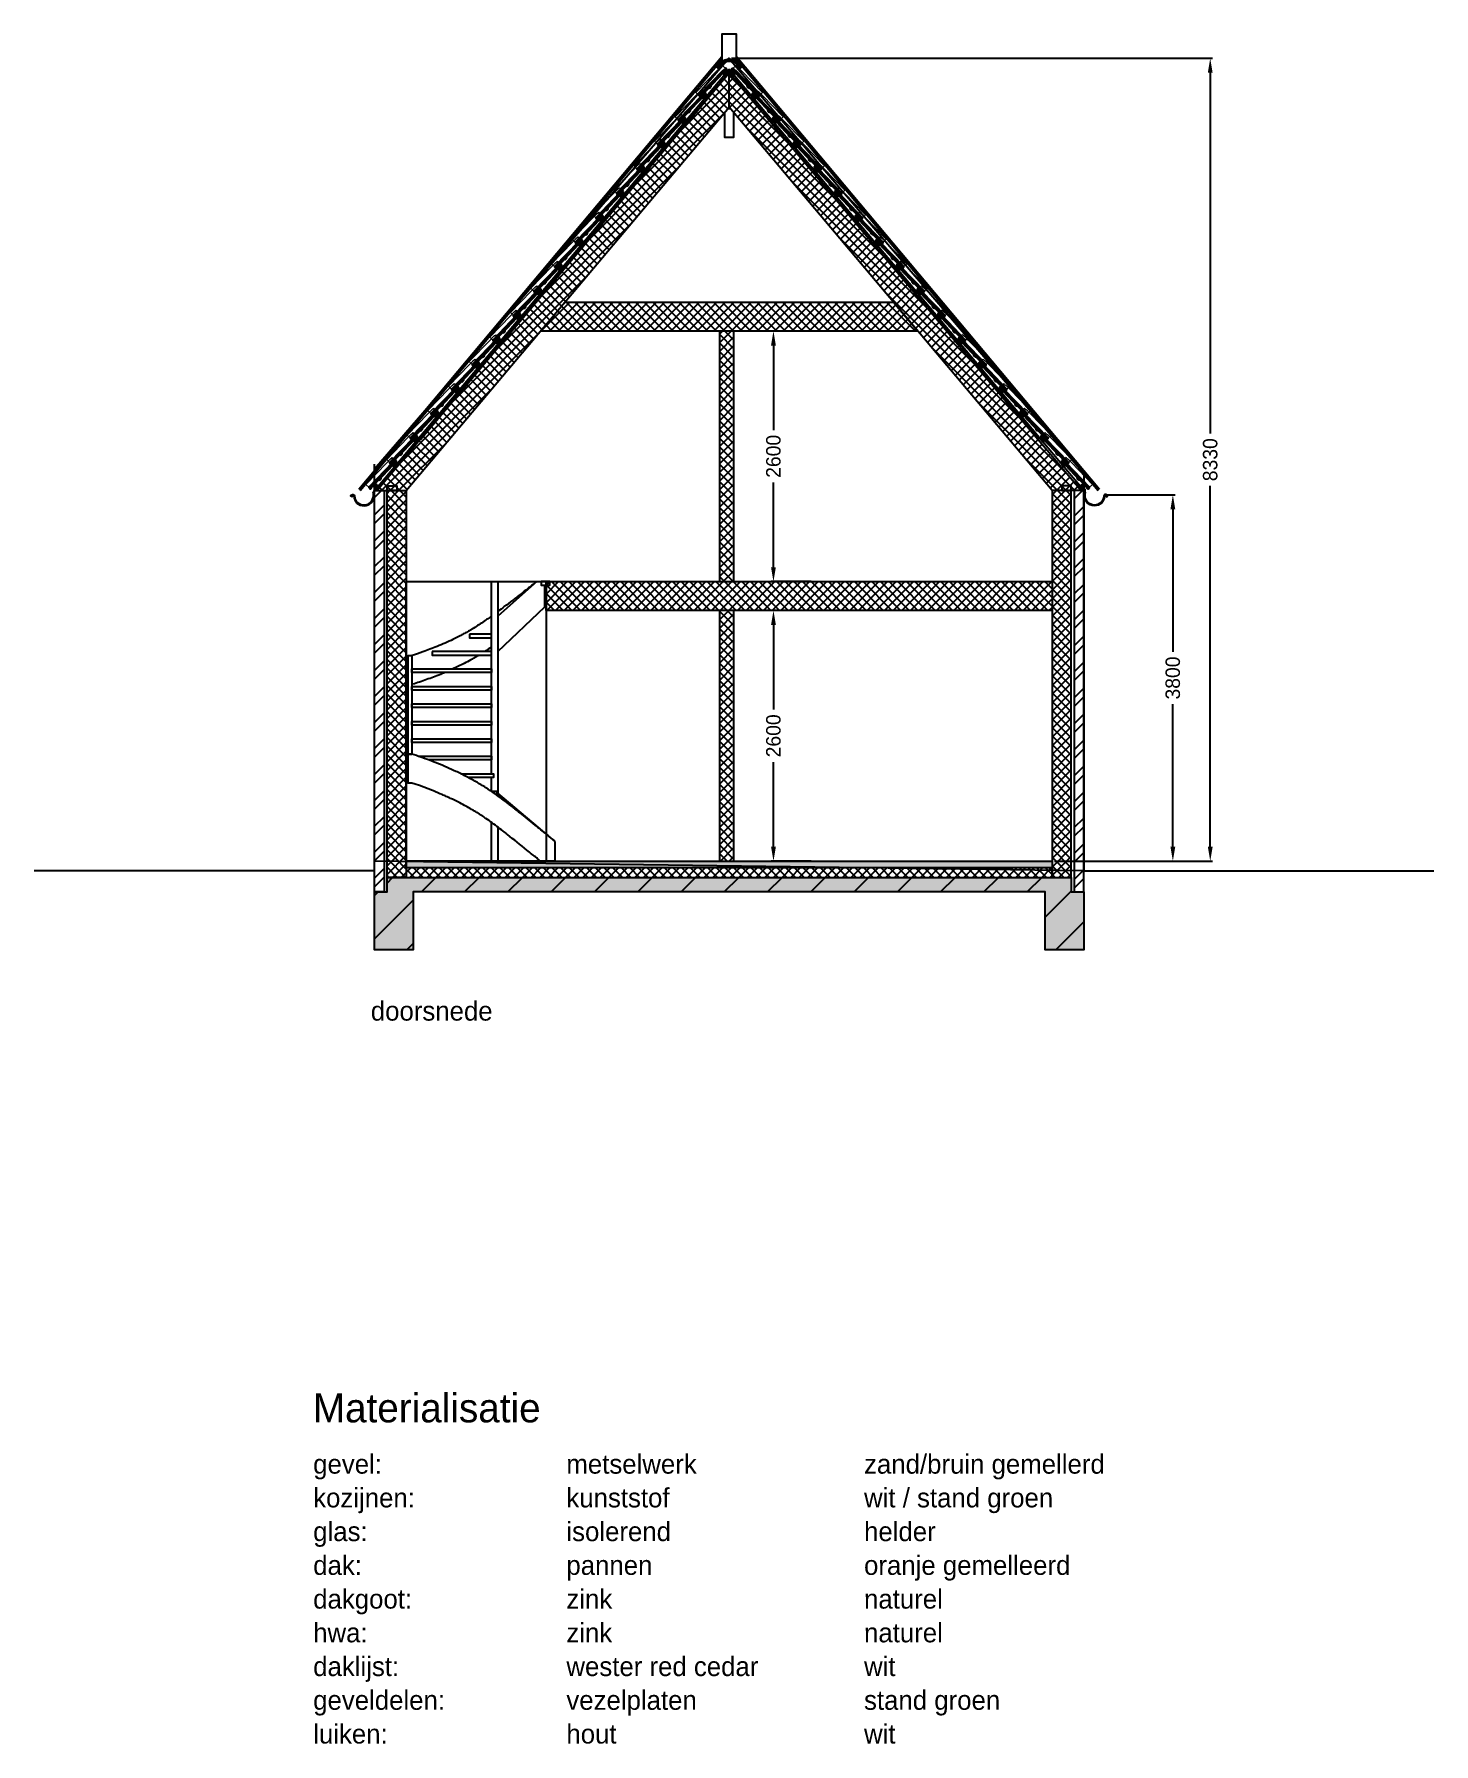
# Model space of a CAD drawing. Header units: millimetres. Extents: x 194362 to 347421, y -189721 to -131700.
# Drawn here: x 194362 to 208884, y -153505 to -135767 of the extents above; entities that cross this region are included whole.
import ezdxf

# ---------------------------------------------------------------- set-up
doc = ezdxf.new("R2010")
doc.units = ezdxf.units.MM
for name, pattern in [('CENTER', [2, 1.25, -0.25, 0.25, -0.25]), ('DASHED', [200, 100, -100]), ('HIDDEN', [0.375, 0.25, -0.125])]:
    doc.linetypes.add(name, pattern=pattern)
for name, color, linetype in [('AI24XI--_HOUT', 1, 'Continuous'), ('AL$8A---_HULPLIJNEN', 150, 'Continuous'), ('arcering', 5, 'Continuous'), ('constructiehout', 1, 'Continuous'), ('grijs02', 253, 'Continuous'), ('HATCH_REACTORS', 7, 'Continuous'), ('interieur', 5, 'Continuous'), ('isolatie', 120, 'Continuous'), ('LAYER47', 213, 'Continuous'), ('MAATLIJN', 5, 'Continuous'), ('text', 7, 'Continuous'), ('vloer', 2, 'Continuous'), ('wand', 2, 'Continuous')]:
    doc.layers.add(name, color=color, linetype=linetype)
doc.layers.add('hulp', color=6, linetype='Continuous', plot=False)
doc.styles.add('maat-klein', font='LSANS.TTF', dxfattribs={"height": 150})
doc.styles.get("Standard").update_dxf_attribs({"font": 'LSANS.TTF', "height": 20})
doc.dimstyles.new('maat-klein', dxfattribs={"dimtxt": 2.5, "dimasz": 150, "dimexe": 25, "dimexo": 25, "dimgap": 25, "dimtad": 0, "dimdec": 4, "dimtxsty": 'maat-klein', "dimcen": 150, "dimclrd": 256, "dimclre": 256, "dimclrt": 256, "dimadec": 0, "dimazin": 1, "dimtfac": 1, "dimtdec": 4, "dimtmove": 0, "dimatfit": 3, "dimfxl": 1, "dimlwd": -1, "dimlwe": -1, "dimarcsym": 0})

msp = doc.modelspace()

# ---------------------------------------------------------------- texts
at = {"layer": 'text', "width": 5617.67, "attachment_point": 1}
for s, insert, char_height in [('\\pi-600,l800,t800;doorsnede', (197654.16768, -145801.68581), 200), ('\\pi-900,l1200,t1200;Materialisatie', (196952.92355, -149870.0726), 300), ('\\pi-600,l800,t800;gevel:', (197056.42482, -150502.3857), 200), ('\\pi-600,l800,t800;metselwerk', (199683.62181, -150502.3857), 200), ('\\pi-600,l800,t800;zand/bruin gemellerd', (202771.97577, -150502.3857), 200), ('\\pi-600,l800,t800;kozijnen:', (197056.42482, -150852.3857), 200), ('\\pi-600,l800,t800;kunststof', (199683.62181, -150852.3857), 200), ('\\pi-600,l800,t800;wit / stand groen', (202771.97577, -150852.3857), 200), ('\\pi-600,l800,t800;glas:', (197056.42482, -151202.3857), 200), ('\\pi-600,l800,t800;isolerend', (199683.62181, -151202.3857), 200), ('\\pi-600,l800,t800;helder', (202771.97577, -151202.3857), 200), ('\\pi-600,l800,t800;dak:', (197056.42482, -151552.3857), 200), ('\\pi-600,l800,t800;pannen', (199683.62181, -151552.3857), 200), ('\\pi-600,l800,t800;oranje gemelleerd', (202771.97577, -151552.3857), 200), ('\\pi-600,l800,t800;dakgoot:', (197056.42482, -151902.3857), 200), ('\\pi-600,l800,t800;zink', (199683.62181, -151902.3857), 200), ('\\pi-600,l800,t800;naturel', (202771.97577, -151902.3857), 200), ('\\pi-600,l800,t800;hwa:', (197056.42482, -152252.3857), 200), ('\\pi-600,l800,t800;zink', (199683.62181, -152252.3857), 200), ('\\pi-600,l800,t800;naturel', (202771.97577, -152252.3857), 200), ('\\pi-600,l800,t800;daklijst:', (197056.42482, -152602.3857), 200), ('\\pi-600,l800,t800;wester red cedar', (199683.62181, -152602.3857), 200), ('\\pi-600,l800,t800;wit', (202771.97577, -152602.3857), 200), ('\\pi-600,l800,t800;geveldelen:', (197056.42482, -152952.3857), 200), ('\\pi-600,l800,t800;vezelplaten', (199683.62181, -152952.3857), 200), ('\\pi-600,l800,t800;stand groen', (202771.97577, -152952.3857), 200), ('\\pi-600,l800,t800;luiken:', (197056.42482, -153302.3857), 200), ('\\pi-600,l800,t800;hout', (199683.62181, -153302.3857), 200), ('\\pi-600,l800,t800;wit', (202771.97577, -153302.3857), 200)]:
    msp.add_mtext(s, dxfattribs=dict(at, insert=insert, char_height=char_height))

# ---------------------------------------------------------------- blocks, each defined once
blk = doc.blocks.new('AU-710-ZAZ')
at = {"layer": 'AI24XI--_HOUT', "linetype": 'Continuous'}
for points in [[(-1398, 2900), (-1398, 2862), (-1488, 2862), (-1488, 2900)], [(-654, 2356), (-654, 2318), (-883, 2318), (-883, 2356)], [(-269, 2175), (-269, 2137), (-883, 2137), (-883, 2175)], [(-20, 1110), (-20, 2132), (-58, 2132), (-58, 1110)], [(-883, 1994), (-883, 1956), (-58, 1956), (-58, 1994)], [(-883, 1812), (-883, 1774), (-58, 1774), (-58, 1812)], [(-883, 1631), (-883, 1593), (-58, 1593), (-58, 1631)], [(-883, 1450), (-883, 1412), (-58, 1412), (-58, 1450)], [(-883, 1269), (-883, 1231), (-58, 1231), (-58, 1269)]]:
    blk.add_lwpolyline(points, close=True, dxfattribs=at)
for points in [[(-950, 2176), (-1438, 2639), (-1438, 2862)], [(-1350, 2900), (-1398, 2900)], [(-1353, 2900), (-950, 2540)], [(-883, 906), (-883, 2900), (-950, 2900), (-950, 676)], [(-126, 1088), (-883, 1088), (-883, 1050), (-233, 1050)], [(-58, 810), (-20, 810), (-20, 1110), (-58, 1110)], [(-565, 906), (-905, 906), (-905, 868), (-640, 868)], [(-881, 725), (-938, 725), (-938, 687), (-935, 687)], [(-883, 725), (-883, 868)], [(-1545, 204), (-950, 706)], [(-950, 353), (-950, 0), (-883, 0), (-883, 403)], [(-1546, 0), (-1546, 204)], [(-1546, 0), (-1392, 0)]]:
    blk.add_lwpolyline(points, dxfattribs=at)
for points, knots in [([(-1350, 2900), (-1319, 2875), (-1288, 2850), (-1235, 2809), (-1213, 2791), (-1176, 2763), (-1162, 2752), (-1133, 2729), (-1118, 2718), (-1075, 2685), (-1046, 2662), (-995, 2624), (-973, 2607), (-950, 2591), (-950, 2590), (-950, 2590)], [610.608072, 610.608072, 610.608072, 610.608072, 730.214862, 730.214862, 814.289478, 814.289478, 869.149381, 869.149381, 924.009284, 924.009284, 1033.72909, 1033.72909, 1117.065824, 1117.065824, 1117.699645, 1117.699645, 1117.699645, 1117.699645]), ([(-883, 2542), (-871, 2533), (-859, 2524), (-811, 2491), (-776, 2467), (-720, 2431), (-699, 2418), (-667, 2399), (-656, 2392), (-631, 2377), (-618, 2370), (-592, 2356), (-578, 2348), (-538, 2327), (-511, 2314), (-430, 2274), (-375, 2250), (-294, 2217), (-270, 2208), (-221, 2189), (-197, 2180), (-134, 2157), (-96, 2144), (-58, 2132)], [1200.941109, 1200.941109, 1200.941109, 1200.941109, 1246.285485, 1246.285485, 1375.505145, 1375.505145, 1448.469622, 1448.469622, 1489.598616, 1489.598616, 1535.306736, 1535.306736, 1581.014857, 1581.014857, 1672.431097, 1672.431097, 1855.263578, 1855.263578, 1934.391866, 1934.391866, 2013.520153, 2013.520153, 2134.614239, 2134.614239, 2134.614239, 2134.614239]), ([(-754, 2137), (-748, 2133), (-741, 2129), (-724, 2119), (-713, 2113), (-691, 2100), (-680, 2093), (-646, 2075), (-623, 2063), (-562, 2031), (-523, 2012), (-483, 1994)], [1444.177255, 1444.177255, 1444.177255, 1444.177255, 1465.887541, 1465.887541, 1503.921315, 1503.921315, 1541.95509, 1541.95509, 1618.02264, 1618.02264, 1747.076538, 1747.076538, 1747.076538, 1747.076538]), ([(-396, 1956), (-382, 1950), (-368, 1944), (-330, 1928), (-306, 1919), (-258, 1901), (-234, 1892), (-162, 1866), (-114, 1850), (-63, 1834), (-60, 1833), (-58, 1832)], [1840.604139, 1840.604139, 1840.604139, 1840.604139, 1886.590835, 1886.590835, 1962.426036, 1962.426036, 2038.261236, 2038.261236, 2189.931636, 2189.931636, 2197.626671, 2197.626671, 2197.626671, 2197.626671]), ([(-1546, 204), (-1536, 212), (-1526, 220), (-1496, 244), (-1476, 261), (-1416, 310), (-1376, 342), (-1284, 418), (-1231, 460), (-1161, 516), (-1144, 529), (-1115, 551), (-1104, 560), (-1082, 577), (-1070, 586), (-1037, 612), (-1014, 629), (-945, 681), (-898, 714), (-842, 751), (-834, 756), (-817, 767), (-809, 772), (-784, 787), (-767, 797), (-716, 827), (-682, 846), (-621, 878), (-595, 892), (-550, 914), (-531, 923), (-483, 945), (-453, 959), (-393, 985), (-363, 998), (-273, 1035), (-212, 1058), (-119, 1090), (-89, 1100), (-58, 1110)], [571.889532, 571.889532, 571.889532, 571.889532, 610.323445, 610.323445, 687.693446, 687.693446, 842.433446, 842.433446, 1045.510134, 1045.510134, 1110.252065, 1110.252065, 1152.771853, 1152.771853, 1195.29164, 1195.29164, 1280.331216, 1280.331216, 1450.410366, 1450.410366, 1479.537775, 1479.537775, 1508.665183, 1508.665183, 1566.920001, 1566.920001, 1683.429635, 1683.429635, 1770.695106, 1770.695106, 1832.056749, 1832.056749, 1929.086042, 1929.086042, 2026.115334, 2026.115334, 2220.173918, 2220.173918, 2316.08458, 2316.08458, 2316.08458, 2316.08458]), ([(-1392, 0), (-1379, 11), (-1366, 22), (-1319, 60), (-1285, 87), (-1184, 169), (-1117, 223), (-1038, 285), (-1028, 293), (-997, 317), (-977, 333), (-913, 381), (-870, 413), (-811, 453), (-797, 463), (-772, 479), (-762, 485), (-743, 498), (-733, 504), (-703, 522), (-683, 534), (-623, 568), (-582, 590), (-513, 625), (-485, 638), (-443, 658), (-429, 664), (-400, 678), (-385, 684), (-341, 703), (-312, 716), (-223, 752), (-163, 775), (-88, 801), (-73, 806), (-58, 810)], [383.214677, 383.214677, 383.214677, 383.214677, 434.191351, 434.191351, 564.393977, 564.393977, 824.799229, 824.799229, 864.002003, 864.002003, 942.40755, 942.40755, 1104.363879, 1104.363879, 1158.630216, 1158.630216, 1193.882577, 1193.882577, 1229.134938, 1229.134938, 1299.639659, 1299.639659, 1440.649102, 1440.649102, 1532.543238, 1532.543238, 1580.856217, 1580.856217, 1629.169196, 1629.169196, 1725.795154, 1725.795154, 1919.04707, 1919.04707, 1966.322723, 1966.322723, 1966.322723, 1966.322723])]:
    blk.add_open_spline(points, degree=3, knots=knots, dxfattribs=at)
blk.add_open_spline([(-883, 2221), (-860, 2205), (-837, 2190), (-814, 2175)], degree=3, dxfattribs=at)
at = {"layer": 'AL$8A---_HULPLIJNEN', "linetype": 'Continuous'}
blk.add_lwpolyline([(-1450, 2900), (-1450, 0), (0, 0), (0, 2900)], close=True, dxfattribs=at)
blk = doc.blocks.new('D47BBANK_0')
at = {"layer": 'LAYER47', "linetype": 'Continuous', "lineweight": 13}
h = blk.add_hatch(dxfattribs=at)
h.set_pattern_fill('ARKXF37', color=213, style=0, pattern_type=0)
h.set_pattern_definition([(135, (-1349.294, -180.512), (-4.24264, -4.24264), [])])
h.paths.add_polyline_path([(15, 12), (13, 9), (1, 10), (-13, 14), (-369, 38), (-370, 22), (-362, 21), (-345, 24), (-240, 17), (-236, 7), (-218, 6), (-212, 15), (-68, 5, 0.339413), (-66, 6), (-66, 7), (-2, 3, -0.38882), (0, 1), (0, -17), (8, -18), (18, -1), (22, -2), (23, 2), (23, 11)], flags=0)
h = blk.add_hatch(dxfattribs=at)
h.set_pattern_fill('ARKXF49', color=213, style=0, pattern_type=0)
h.set_pattern_definition([(45, (-1349.294, -180.512), (-5.656854, 5.656854), [])])
h.paths.add_polyline_path([(15, 12), (13, 9), (1, 10), (-13, 14), (-369, 38), (-370, 22), (-362, 21), (-345, 24), (-240, 17), (-236, 7), (-218, 6), (-212, 15), (-68, 5, 0.339413), (-66, 6), (-66, 7), (-2, 3, -0.38882), (0, 1), (0, -17), (8, -18), (18, -1), (22, -2), (23, 2), (23, 11)], flags=0)
at = {"layer": 'HATCH_REACTORS'}
blk.add_lwpolyline([(15, 12), (13, 9), (1, 10), (-13, 14), (-369, 38), (-370, 22), (-362, 21), (-345, 24), (-240, 17), (-236, 7), (-218, 6), (-212, 15), (-68, 5, 0.339413), (-66, 6), (-66, 7), (-2, 3, -0.38882), (0, 1), (0, -17), (8, -18), (18, -1), (22, -2), (23, 2), (23, 11)], format="xyb", close=True, dxfattribs=at)
blk.add_lwpolyline([(15, 12), (13, 9), (1, 10), (-13, 14), (-369, 38), (-370, 22), (-362, 21), (-345, 24), (-240, 17), (-236, 7), (-218, 6), (-212, 15), (-68, 5, 0.339413), (-66, 6), (-66, 7), (-2, 3, -0.38882), (0, 1), (0, -17), (8, -18), (18, -1), (22, -2), (23, 2), (23, 11)], format="xyb", close=True, dxfattribs=at)
at = {"layer": 'LAYER47', "color": 134, "linetype": 'Continuous', "lineweight": 35}
blk.add_lwpolyline([(15, 12), (13, 9), (1, 10), (-13, 14), (-369, 38), (-370, 22), (-362, 21), (-345, 24), (-240, 17), (-236, 7), (-218, 6), (-212, 15), (-68, 5, 0.339413), (-66, 6), (-66, 7), (-2, 3, -0.38882), (0, 1), (0, -17), (8, -18), (18, -1), (22, -2), (23, 2), (23, 11)], format="xyb", close=True, dxfattribs=at)
at = {"layer": 'LAYER47', "color": 7, "linetype": 'Continuous', "lineweight": 18}
for points in [[(-54, 64), (-365, 86), (-365, 86), (-369, 38)], [(-68, 5), (0, 0)]]:
    blk.add_lwpolyline(points, dxfattribs=at)
at = {"layer": 'LAYER47', "color": 7, "linetype": 'DASHED', "lineweight": 18}
blk.add_lwpolyline([(-54, 64), (-10, 61, -0.080267), (14, 55), (26, 55), (26, 45), (23, 11)], format="xyb", dxfattribs=at)
blk = doc.blocks.new('DUMMY1NK_0')
at = {"layer": 'LAYER47', "linetype": 'Continuous', "lineweight": 13}
h = blk.add_hatch(dxfattribs=at)
h.set_pattern_fill('ARKXF57', color=213, style=0, pattern_type=0)
h.set_pattern_definition([(45, (-1358.4304, -241.4284), (-2.828427, 2.828427), [])])
h.paths.add_polyline_path([(-35, 0), (-35, 25), (0, 25), (0, 0)], flags=0)
at = {"layer": 'HATCH_REACTORS'}
blk.add_lwpolyline([(-35, 0), (-35, 25), (0, 25), (0, 0)], close=True, dxfattribs=at)
at = {"layer": 'LAYER47', "color": 92, "linetype": 'Continuous', "lineweight": 25}
blk.add_lwpolyline([(-35, 0), (-35, 25), (0, 25), (0, 0)], close=True, dxfattribs=at)
blk = doc.blocks.new('D47ZCANK_0')
at = {"layer": 'LAYER47', "linetype": 'Continuous', "lineweight": 13}
h = blk.add_hatch(dxfattribs=at)
h.set_pattern_fill('ARKXF37', color=213, style=0, pattern_type=0)
h.set_pattern_definition([(135, (1712.5176, -348.117), (-4.24264, -4.24264), [])])
h.paths.add_polyline_path([(-108, 2, -0.271197), (-29, 71, -0.108339), (29, 71), (28, 71, -0.274907), (107, 2), (107, 0), (118, 0), (118, 5, 0.274907), (30, 82, 0.10617), (-32, 82, 0.270563), (-118, 5), (-118, 0), (-108, 0)], flags=0)
h = blk.add_hatch(dxfattribs=at)
h.set_pattern_fill('ARKXF49', color=213, style=0, pattern_type=0)
h.set_pattern_definition([(45, (1712.5176, -348.117), (-5.656854, 5.656854), [])])
h.paths.add_polyline_path([(-108, 2, -0.271197), (-29, 71, -0.108339), (29, 71), (28, 71, -0.274907), (107, 2), (107, 0), (118, 0), (118, 5, 0.274907), (30, 82, 0.10617), (-32, 82, 0.270563), (-118, 5), (-118, 0), (-108, 0)], flags=0)
at = {"layer": 'HATCH_REACTORS'}
blk.add_lwpolyline([(-108, 2, -0.271197), (-29, 71, -0.108339), (29, 71), (28, 71, -0.274907), (107, 2), (107, 0), (118, 0), (118, 5, 0.274907), (30, 82, 0.10617), (-32, 82, 0.270563), (-118, 5), (-118, 0), (-108, 0)], format="xyb", close=True, dxfattribs=at)
blk.add_lwpolyline([(-108, 2, -0.271197), (-29, 71, -0.108339), (29, 71), (28, 71, -0.274907), (107, 2), (107, 0), (118, 0), (118, 5, 0.274907), (30, 82, 0.10617), (-32, 82, 0.270563), (-118, 5), (-118, 0), (-108, 0)], format="xyb", close=True, dxfattribs=at)
at = {"layer": 'LAYER47', "color": 7, "linetype": 'Continuous', "lineweight": 18}
blk.add_lwpolyline([(-118, 0), (-121, 0), (-121, 6, -0.27041), (-32, 84, -0.040795), (-8, 88), (-5, 100), (5, 100), (8, 88, -0.038746), (31, 85, -0.273908), (121, 6), (121, 0), (118, 0)], format="xyb", dxfattribs=at)
at = {"layer": 'LAYER47', "color": 134, "linetype": 'Continuous', "lineweight": 35}
blk.add_lwpolyline([(-108, 2, -0.271197), (-29, 71, -0.108339), (29, 71), (28, 71, -0.274907), (107, 2), (107, 0), (118, 0), (118, 5, 0.274907), (30, 82, 0.10617), (-32, 82, 0.270563), (-118, 5), (-118, 0), (-108, 0)], format="xyb", close=True, dxfattribs=at)
blk = doc.blocks.new('*D77')
at = {"layer": 'Defpoints', "color": 0, "transparency": 16777216}
for p in [(202032, -141747), (202449, -141747), (202449, -144347)]:
    blk.add_point(p, dxfattribs=at)
at = {"layer": 'MAATLIJN', "transparency": 16777216}
for p, q in [((202424, -141747), (202007, -141747)), ((202032, -141897), (202032, -142775)), ((202032, -144197), (202032, -143319)), ((202424, -144347), (202007, -144347))]:
    blk.add_line(p, q, dxfattribs=at)
for points in [[(202007, -141897), (202057, -141897), (202032, -141747)], [(202007, -144197), (202057, -144197), (202032, -144347)]]:
    blk.add_solid(points, dxfattribs=at)
at = {"layer": 'MAATLIJN', "transparency": 16777216, "insert": (202032, -143047), "char_height": 150, "attachment_point": 5, "rotation": 90, "style": 'maat-klein'}
blk.add_mtext('2600', dxfattribs=at)
blk = doc.blocks.new('*D78')
at = {"layer": 'Defpoints', "color": 0, "transparency": 16777216}
for p in [(202032, -138847), (202449, -138847), (202449, -141447)]:
    blk.add_point(p, dxfattribs=at)
at = {"layer": 'MAATLIJN', "transparency": 16777216}
for p, q in [((202424, -138847), (202007, -138847)), ((202032, -138997), (202032, -139875)), ((202032, -141297), (202032, -140419)), ((202424, -141447), (202007, -141447))]:
    blk.add_line(p, q, dxfattribs=at)
for points in [[(202007, -138997), (202057, -138997), (202032, -138847)], [(202007, -141297), (202057, -141297), (202032, -141447)]]:
    blk.add_solid(points, dxfattribs=at)
at = {"layer": 'MAATLIJN', "transparency": 16777216, "insert": (202032, -140147), "char_height": 150, "attachment_point": 5, "rotation": 90, "style": 'maat-klein'}
blk.add_mtext('2600', dxfattribs=at)
blk = doc.blocks.new('*D79')
at = {"layer": 'Defpoints', "color": 0, "transparency": 16777216}
for p in [(205468, -140547), (206176, -140547), (204923, -144347)]:
    blk.add_point(p, dxfattribs=at)
at = {"layer": 'MAATLIJN', "transparency": 16777216}
for p, q in [((205493, -140547), (206201, -140547)), ((206176, -140697), (206176, -142177)), ((206176, -144197), (206176, -142717)), ((204948, -144347), (206201, -144347))]:
    blk.add_line(p, q, dxfattribs=at)
for points in [[(206151, -140697), (206201, -140697), (206176, -140547)], [(206151, -144197), (206201, -144197), (206176, -144347)]]:
    blk.add_solid(points, dxfattribs=at)
at = {"layer": 'MAATLIJN', "transparency": 16777216, "insert": (206176, -142447), "char_height": 150, "attachment_point": 5, "rotation": 90, "style": 'maat-klein'}
blk.add_mtext('3800', dxfattribs=at)
blk = doc.blocks.new('*D80')
at = {"layer": 'Defpoints', "color": 0, "transparency": 16777216}
for p in [(201573, -136017), (206564, -136017), (205468, -144347)]:
    blk.add_point(p, dxfattribs=at)
at = {"layer": 'MAATLIJN', "transparency": 16777216}
for p, q in [((201598, -136017), (206589, -136017)), ((206564, -136167), (206564, -139910)), ((206564, -144197), (206564, -140454)), ((205493, -144347), (206589, -144347))]:
    blk.add_line(p, q, dxfattribs=at)
for points in [[(206539, -136167), (206589, -136167), (206564, -136017)], [(206539, -144197), (206589, -144197), (206564, -144347)]]:
    blk.add_solid(points, dxfattribs=at)
at = {"layer": 'MAATLIJN', "transparency": 16777216, "insert": (206564, -140182), "char_height": 150, "attachment_point": 5, "rotation": 90, "style": 'maat-klein'}
blk.add_mtext('8330', dxfattribs=at)

# ---------------------------------------------------------------- dimensions: what is measured, and where the dimension line sits
at = {"layer": 'MAATLIJN'}
for base, p1, p2, picture, middle in [((206563.90762, -136016.98124), (205467.66475, -144346.98128), (201572.64911, -136016.98124), '*D80', (206563.90762, -140181.98126)), ((202032.32443, -138846.98128), (202448.79307, -141446.98128), (202448.79307, -138846.98128), '*D78', (202032.32443, -140146.98128)), ((206175.69612, -140546.98128), (204922.64715, -144346.98128), (205467.66475, -140546.98128), '*D79', (206175.69612, -142446.98128)), ((202032.32443, -141746.98128), (202448.79307, -144346.98128), (202448.79307, -141746.98128), '*D77', (202032.32443, -143046.98128))]:
    dim = msp.add_linear_dim(base=base, p1=p1, p2=p2, angle=90, dimstyle='maat-klein', dxfattribs=at)
    dim.commit()
    dim.dimension.update_dxf_attribs({"geometry": picture, "text_midpoint": middle})

# ---------------------------------------------------------------- hatches: boundary and pattern name
at = {"layer": 'arcering'}
h = msp.add_hatch(dxfattribs=at)
h.set_pattern_fill('ANSI37', color=256, scale=20)
h.paths.add_polyline_path([(198222.64715, -144516.98128), (204922.64715, -144516.98128), (204922.64715, -144416.98128), (198222.64715, -144416.98128)])
h.paths.add_polyline_path([(198222.64715, -144516.98128), (198022.64715, -144516.98128), (198022.64715, -140502.32744), (198222.64715, -140502.32744)])
h.paths.add_polyline_path([(204922.64715, -144516.98128), (205122.64715, -144516.98128), (205122.64715, -140502.32744), (204922.64715, -140502.32744)])
h.paths.add_polyline_path([(201572.64715, -136166.48173), (205223.57043, -140501.95312), (204923.19715, -140502.32744), (201572.64715, -136523.54932)])
h.paths.add_polyline_path([(201572.64715, -136166.48173), (197921.72388, -140501.95312), (198222.09716, -140502.32744), (201572.64715, -136523.54932)])
h = msp.add_hatch(dxfattribs=at)
h.set_pattern_fill('ANSI37', color=256, scale=20)
h.paths.add_polyline_path([(199868.70445, -138546.98128), (203276.58986, -138546.98128), (203529.22144, -138846.98128), (199616.07287, -138846.98128)])
h.paths.add_polyline_path([(201622.64715, -141446.98128), (201622.64715, -138846.98128), (201472.64715, -138846.98128), (201472.64715, -141446.98128)])
h.paths.add_polyline_path([(201622.64715, -144346.98128), (201622.64715, -141746.98128), (201472.64715, -141746.98128), (201472.64715, -144346.98128)])
h.paths.add_polyline_path([(199672.64715, -141446.98128), (204922.64715, -141446.98128), (204922.64715, -141746.98128), (199672.64715, -141746.98128)])
h = msp.add_hatch(dxfattribs=at)
h.set_pattern_fill('AR-SAND', color=256)
h.paths.add_polyline_path([(198222.64715, -144346.98128), (204922.64715, -144346.98128), (204922.64715, -144416.98128), (198222.64715, -144416.98128)])
h = msp.add_hatch(dxfattribs=at)
h.set_pattern_fill('AR-CONC', color=256)
h.paths.add_polyline_path([(205122.64715, -144516.98128), (205122.64715, -144666.98128), (205252.64715, -144666.98128), (205252.64715, -145266.98128), (204852.64715, -145266.98128), (204852.64715, -144666.98128), (198292.64715, -144666.98128), (198292.64715, -145266.98128), (197892.64715, -145266.98128), (197892.64715, -144666.98128), (198022.64715, -144666.98128), (198022.64715, -144516.98128)])
h = msp.add_hatch(dxfattribs=at)
h.set_pattern_fill('ANSI31', color=256, scale=100)
h.paths.add_polyline_path([(205122.64715, -144516.98128), (205122.64715, -144666.98128), (205252.64715, -144666.98128), (205252.64715, -145266.98128), (204852.64715, -145266.98128), (204852.64715, -144666.98128), (198292.64715, -144666.98128), (198292.64715, -145266.98128), (197892.64715, -145266.98128), (197892.64715, -144666.98128), (198022.64715, -144666.98128), (198022.64715, -144516.98128)])
at = {"layer": 'grijs02'}
h = msp.add_hatch(color=256, dxfattribs=at)
h.dxf.hatch_style = 1
h.paths.add_polyline_path([(205122.64715, -144516.98128), (205122.64715, -144666.98128), (205252.64715, -144666.98128), (205252.64715, -145266.98128), (204852.64715, -145266.98128), (204852.64715, -144666.98128), (198292.64715, -144666.98128), (198292.64715, -145266.98128), (197892.64715, -145266.98128), (197892.64715, -144666.98128), (198022.64715, -144666.98128), (198022.64715, -144516.98128)])
h.paths.add_polyline_path([(198222.64715, -144346.98128), (204922.64715, -144346.98128), (204922.64715, -144416.98128), (198222.64715, -144416.98128)])
at = {"layer": 'wand'}
h = msp.add_hatch(dxfattribs=at)
h.set_pattern_fill('ANSI32', color=256, scale=20)
h.paths.add_polyline_path([(197992.64715, -144666.98128), (197892.64715, -144666.98128), (197892.64715, -140502.32744), (197992.64715, -140502.32744)])
h.paths.add_polyline_path([(205152.64715, -144666.98128), (205252.64715, -144666.98128), (205252.64715, -140502.32744), (205152.64715, -140502.32744)])

# ---------------------------------------------------------------- linework, layer by layer
at = {"color": 253}
for p, q in [((197730.24219, -140487.82743), (201497.64715, -136000.06652)), ((197745.56017, -140500.68664), (201497.64715, -136031.17263)), ((201647.64715, -136000.06652), (205415.05212, -140487.82743)), ((201647.64715, -136031.17263), (205399.73414, -140500.68664))]:
    msp.add_line(p, q, dxfattribs=at)
for p, q in [((197892.64715, -140502.32744), (201572.64715, -136132.32744)), ((205252.64715, -140502.32744), (201572.64715, -136132.32744)), ((197892.64715, -140502.32744), (197892.64715, -140229.29299))]:
    msp.add_line(p, q)
at = {"color": 6, "linetype": 'CENTER'}
for p, q in [((197907.55462, -140473.23368), (197917.45412, -140483.13317)), ((197935.83889, -140444.9494), (197945.73839, -140454.8489)), ((205181.17114, -140416.66513), (205171.27165, -140426.56463)), ((205209.45542, -140444.9494), (205199.55592, -140454.8489)), ((205237.73969, -140473.23368), (205227.84019, -140483.13317))]:
    msp.add_line(p, q, dxfattribs=at)
at = {"color": 6, "linetype": 'HIDDEN'}
for p, q in [((197907.91107, -140478.53987), (197912.15371, -140482.78251)), ((197912.85972, -140473.58903), (197917.10236, -140477.83167)), ((197936.19534, -140450.2556), (197940.43798, -140454.49824)), ((197941.14399, -140445.30476), (197945.38664, -140449.5474)), ((197964.47961, -140421.97133), (197968.72225, -140426.21397)), ((205175.86604, -140417.02049), (205171.6234, -140421.26313)), ((205180.8147, -140421.97133), (205176.57206, -140426.21397)), ((205204.15032, -140445.30476), (205199.90767, -140449.5474)), ((205209.09897, -140450.2556), (205204.85633, -140454.49824)), ((205232.43459, -140473.58903), (205228.19195, -140477.83167)), ((205237.38324, -140478.53987), (205233.1406, -140482.78251))]:
    msp.add_line(p, q, dxfattribs=at)
at = {"color": 253}
msp.add_lwpolyline([(201647.64715, -136055.88301), (201647.64715, -135766.98128), (201497.64715, -135766.98128), (201497.64715, -136055.88301)], dxfattribs=at)
at = {"color": 3, "linetype": 'Continuous'}
for points in [[(197671.35327, -140554.31084, -0.3598592273), (197677.24635, -140559.18315, 0.9772695979), (197889.13431, -140554.31084), (197889.13431, -140510.81084, -0.1988548877), (197892.64715, -140502.32744), (197981.80318, -140413.13195), (197977.56054, -140408.88931), (197888.40357, -140498.08574, 0.1988548639), (197883.13431, -140510.81084), (197883.13431, -140554.31084, -0.9789813245), (197683.22454, -140558.55779, 0.371895315), (197671.35327, -140548.31084), (197655.13431, -140548.31084), (197655.13431, -140554.31084), (197671.50931, -140554.31084)], [(205473.94103, -140554.31084, 0.3598592273), (205468.04796, -140559.18315, -0.9772695979), (205256.16, -140554.31084), (205256.16, -140510.81084, 0.1988548877), (205252.64715, -140502.32744), (205163.49113, -140413.13195), (205167.73377, -140408.88931), (205256.89074, -140498.08574, -0.1988548639), (205262.16, -140510.81084), (205262.16, -140554.31084, 0.9789813245), (205462.06977, -140558.55779, -0.371895315), (205473.94103, -140548.31084), (205490.16, -140548.31084), (205490.16, -140554.31084), (205473.785, -140554.31084)]]:
    msp.add_lwpolyline(points, format="xyb", dxfattribs=at)
at = {"color": 2, "linetype": 'Continuous'}
for points in [[(197656.73474, -140555.74281), (197663.2788, -140555.3338, -0.6312680902), (197666.04054, -140560.30578, -0.1819784555), (197658.17394, -140565.59136, -0.7649292901), (197649.89316, -140549.73965, -0.3048599165), (197677.62956, -140545.55018, -0.2695011567), (197684.46123, -140556.64403, 0.9865721925), (197881.12529, -140553.98529), (197881.12529, -140525.78529, 0.6692073058), (197877.45069, -140524.26934), (197872.46892, -140529.27953)], [(197656.74098, -140555.84261), (197663.28503, -140555.43361, -0.6312680902), (197665.95911, -140560.24774, -0.1819639114), (197658.15172, -140565.49386, -0.7648871508), (197649.96088, -140549.81322, -0.304829916), (197677.58451, -140545.6395, -0.2694486273), (197684.36127, -140556.64673, 0.9865721925), (197881.22529, -140553.98529), (197881.22529, -140525.78529, 0.6692073058), (197877.37978, -140524.19883), (197872.39801, -140529.20902)], [(197656.75034, -140555.99232), (197663.29439, -140555.58332, -0.6312680902), (197665.83695, -140560.16069, -0.1819416343), (197658.11839, -140565.34761, -0.7648223645), (197650.06246, -140549.92359, -0.3047843438), (197677.51693, -140545.77346, -0.2693684675), (197684.21133, -140556.65079, 0.9865721925), (197881.37529, -140553.98529), (197881.37529, -140525.78529, 0.6692073058), (197877.27341, -140524.09307), (197872.29164, -140529.10325)], [(197656.7597, -140556.14203), (197663.30375, -140555.73302, -0.6312680902), (197665.7148, -140560.07363, -0.1819187852), (197658.08506, -140565.20135, -0.7647556073), (197650.16405, -140550.03395, -0.3047381023), (197677.44934, -140545.90743, -0.2693000211), (197684.06136, -140556.65421, 0.9865753568), (197881.52529, -140553.98529), (197881.52529, -140525.78529, 0.6692073058), (197877.16705, -140523.9873), (197872.18528, -140528.99749)], [(197656.76593, -140556.24183), (197663.30999, -140555.83283, -0.6312680902), (197665.63336, -140560.0156, -0.1819032235), (197658.06285, -140565.10385, -0.7647099621), (197650.23177, -140550.10753, -0.3047068781), (197677.40428, -140545.99674, -0.2692445318), (197683.9614, -140556.65691, 0.9865753568), (197881.62529, -140553.98529), (197881.62529, -140525.78529, 0.6692073058), (197877.09614, -140523.91679), (197872.11437, -140528.92698)], [(205488.52838, -140556.24183), (205481.98432, -140555.83283, 0.6312680902), (205479.66095, -140560.0156, 0.1819032235), (205487.23146, -140565.10385, 0.7647099621), (205495.06254, -140550.10753, 0.3047068781), (205467.89003, -140545.99674, 0.2692445318), (205461.33291, -140556.65691, -0.9865753568), (205263.66902, -140553.98529), (205263.66902, -140525.78529, -0.6692073058), (205268.19817, -140523.91679), (205273.17994, -140528.92698)], [(205488.53461, -140556.14203), (205481.99056, -140555.73302, 0.6312680902), (205479.57951, -140560.07363, 0.1819187852), (205487.20925, -140565.20135, 0.7647556073), (205495.13026, -140550.03395, 0.3047381023), (205467.84497, -140545.90743, 0.2693000211), (205461.23295, -140556.65421, -0.9865753568), (205263.76902, -140553.98529), (205263.76902, -140525.78529, -0.6692073058), (205268.12726, -140523.9873), (205273.10903, -140528.99749)], [(205488.54397, -140555.99232), (205481.99992, -140555.58332, 0.6312680902), (205479.45736, -140560.16069, 0.1819416343), (205487.17592, -140565.34761, 0.7648223645), (205495.23185, -140549.92359, 0.3047843438), (205467.77738, -140545.77346, 0.2693684675), (205461.08298, -140556.65079, -0.9865721925), (205263.91902, -140553.98529), (205263.91902, -140525.78529, -0.6692073058), (205268.0209, -140524.09307), (205273.00267, -140529.10325)], [(205488.55333, -140555.84261), (205482.00928, -140555.43361, 0.6312680902), (205479.3352, -140560.24774, 0.1819639114), (205487.14259, -140565.49386, 0.7648871508), (205495.33343, -140549.81322, 0.304829916), (205467.7098, -140545.6395, 0.2694486273), (205460.93304, -140556.64673, -0.9865721925), (205264.06902, -140553.98529), (205264.06902, -140525.78529, -0.6692073058), (205267.91453, -140524.19883), (205272.8963, -140529.20902)], [(205488.55957, -140555.74281), (205482.01551, -140555.3338, 0.6312680902), (205479.25377, -140560.30578, 0.1819784555), (205487.12037, -140565.59136, 0.7649292901), (205495.40115, -140549.73965, 0.3048599165), (205467.66475, -140545.55018, 0.2695011567), (205460.83308, -140556.64403, -0.9865721925), (205264.16902, -140553.98529), (205264.16902, -140525.78529, -0.6692073058), (205267.84362, -140524.26934), (205272.82539, -140529.27953)]]:
    msp.add_lwpolyline(points, format="xyb", dxfattribs=at)
msp.add_lwpolyline([(205262.16, -140554.31084), (205263.16, -140554.31084), (205263.16, -140489.31084), (205262.16, -140489.31084), (205262.16, -140554.31084)], dxfattribs=at)
at = {"layer": 'constructiehout'}
for points in [[(201572.64715, -136166.48173), (197921.72388, -140501.95312), (198222.09716, -140502.32744), (201572.64715, -136523.54932)], [(201572.64715, -136166.48173), (201572.64715, -136132.32744), (198351.96843, -139956.88343), (198368.79647, -139971.05441)], [(201572.64715, -136166.48173), (201572.64715, -136132.32744), (204793.32588, -139956.88343), (204776.49784, -139971.05441)], [(201572.64715, -136166.48173), (205223.57043, -140501.95312), (204923.19715, -140502.32744), (201572.64715, -136523.54932)], [(198122.64715, -140502.32744), (198022.64715, -140502.32744), (198022.64715, -140452.32744), (198122.64715, -140452.32744)], [(205022.64715, -140502.32744), (205122.64715, -140502.32744), (205122.64715, -140452.32744), (205022.64715, -140452.32744)]]:
    msp.add_lwpolyline(points, close=True, dxfattribs=at)
for points in [[(201617.64715, -136576.98682), (201617.64715, -136837.91239), (201527.64715, -136837.91239), (201527.64715, -136576.98682)], [(201560.55194, -136537.91239), (201584.74237, -136537.91239)]]:
    msp.add_lwpolyline(points, dxfattribs=at)
at = {"layer": 'hulp'}
msp.add_lwpolyline([(197892.64715, -144346.98128), (197892.64715, -140275.35104), (201567.70575, -136017.32744), (205252.64715, -140325.47553), (205252.64715, -144446.98128)], close=True, dxfattribs=at)
at = {"layer": 'isolatie'}
msp.add_lwpolyline([(198222.64715, -144516.98128), (204922.64715, -144516.98128), (204922.64715, -144416.98128), (198222.64715, -144416.98128)], close=True, dxfattribs=at)
at = {"layer": 'vloer'}
for points in [[(199868.70445, -138546.98128), (203276.58986, -138546.98128), (203529.22144, -138846.98128), (199616.07287, -138846.98128)], [(199672.64715, -141446.98128), (204922.64715, -141446.98128), (204922.64715, -141746.98128), (199672.64715, -141746.98128)], [(198222.64715, -144346.98128), (204922.64715, -144346.98128), (204922.64715, -144416.98128), (198222.64715, -144416.98128)], [(205122.64715, -144516.98128), (205122.64715, -144666.98128), (205252.64715, -144666.98128), (205252.64715, -145266.98128), (204852.64715, -145266.98128), (204852.64715, -144666.98128), (198292.64715, -144666.98128), (198292.64715, -145266.98128), (197892.64715, -145266.98128), (197892.64715, -144666.98128), (198022.64715, -144666.98128), (198022.64715, -144516.98128)]]:
    msp.add_lwpolyline(points, close=True, dxfattribs=at)
at = {"layer": 'wand'}
for p, q in [((197892.64715, -144446.98128), (194361.61155, -144446.98128)), ((205252.64715, -144446.98128), (208883.68276, -144446.98128))]:
    msp.add_line(p, q, dxfattribs=at)
for points in [[(201622.64715, -141446.98128), (201622.64715, -138846.98128), (201472.64715, -138846.98128), (201472.64715, -141446.98128)], [(197992.64715, -144666.98128), (197892.64715, -144666.98128), (197892.64715, -140502.32744), (197992.64715, -140502.32744)], [(198222.64715, -144516.98128), (198022.64715, -144516.98128), (198022.64715, -140502.32744), (198222.64715, -140502.32744)], [(204922.64715, -144516.98128), (205122.64715, -144516.98128), (205122.64715, -140502.32744), (204922.64715, -140502.32744)], [(205152.64715, -144666.98128), (205252.64715, -144666.98128), (205252.64715, -140502.32744), (205152.64715, -140502.32744)], [(201622.64715, -144346.98128), (201622.64715, -141746.98128), (201472.64715, -141746.98128), (201472.64715, -144346.98128)]]:
    msp.add_lwpolyline(points, close=True, dxfattribs=at)

# ---------------------------------------------------------------- block references
at = {"layer": 'interieur', "xscale": -1}
msp.add_blockref('AU-710-ZAZ', (198222.64715, -144346.98128), dxfattribs=at)
at = {"layer": 'LAYER47'}
msp.add_blockref('D47ZCANK_0', (201572.64715, -136117.32744), dxfattribs=at)
at = {"layer": 'LAYER47', "xscale": -1}
msp.add_blockref('D47ZCANK_0', (201572.64715, -136117.32744), dxfattribs=at)
at = {"layer": 'LAYER47', "rotation": 49.89933743631818}
for name, p in [('D47BBANK_0', (201527.75813, -136146.82158)), ('DUMMY1NK_0', (201546.88105, -136162.92495)), ('D47BBANK_0', (201313.90506, -136400.7721)), ('DUMMY1NK_0', (201333.02798, -136416.87547)), ('D47BBANK_0', (201100.052, -136654.72262)), ('DUMMY1NK_0', (201119.17491, -136670.82599)), ('D47BBANK_0', (200886.19893, -136908.67313)), ('DUMMY1NK_0', (200905.32185, -136924.7765)), ('D47BBANK_0', (200672.34586, -137162.62365)), ('DUMMY1NK_0', (200691.46878, -137178.72702)), ('D47BBANK_0', (200458.49279, -137416.57417)), ('DUMMY1NK_0', (200477.61571, -137432.67754)), ('D47BBANK_0', (200244.63973, -137670.52469)), ('DUMMY1NK_0', (200263.76264, -137686.62806)), ('D47BBANK_0', (200030.78666, -137924.47521)), ('DUMMY1NK_0', (200049.90958, -137940.57858)), ('D47BBANK_0', (199816.93359, -138178.42572)), ('DUMMY1NK_0', (199836.05651, -138194.52909)), ('D47BBANK_0', (199603.08052, -138432.37624)), ('DUMMY1NK_0', (199622.20344, -138448.47961)), ('D47BBANK_0', (199389.22745, -138686.32676)), ('DUMMY1NK_0', (199408.35037, -138702.43013)), ('D47BBANK_0', (199175.37439, -138940.27728)), ('DUMMY1NK_0', (199194.49731, -138956.38065)), ('D47BBANK_0', (198961.52132, -139194.22779)), ('DUMMY1NK_0', (198980.64424, -139210.33116)), ('D47BBANK_0', (198747.66825, -139448.17831)), ('DUMMY1NK_0', (198766.79117, -139464.28168)), ('D47BBANK_0', (198533.81518, -139702.12883)), ('DUMMY1NK_0', (198552.9381, -139718.2322)), ('D47BBANK_0', (198319.96212, -139956.07935)), ('DUMMY1NK_0', (198339.08504, -139972.18272)), ('D47BBANK_0', (198102.75262, -140214.01563)), ('DUMMY1NK_0', (198121.87554, -140230.119)), ('DUMMY1NK_0', (197912.60785, -140439.81332)), ('DUMMY1NK_0', (197931.73052, -140455.91666))]:
    msp.add_blockref(name, p, dxfattribs=at)
at = {"layer": 'LAYER47', "xscale": -1, "rotation": 310.1006625636818}
for name, p in [('D47BBANK_0', (201617.53618, -136146.82158)), ('DUMMY1NK_0', (201598.41326, -136162.92495)), ('D47BBANK_0', (201831.38925, -136400.7721)), ('DUMMY1NK_0', (201812.26633, -136416.87547)), ('D47BBANK_0', (202045.24231, -136654.72262)), ('DUMMY1NK_0', (202026.1194, -136670.82599)), ('D47BBANK_0', (202259.09538, -136908.67313)), ('DUMMY1NK_0', (202239.97246, -136924.7765)), ('D47BBANK_0', (202472.94845, -137162.62365)), ('DUMMY1NK_0', (202453.82553, -137178.72702)), ('D47BBANK_0', (202686.80152, -137416.57417)), ('DUMMY1NK_0', (202667.6786, -137432.67754)), ('D47BBANK_0', (202900.65458, -137670.52469)), ('DUMMY1NK_0', (202881.53167, -137686.62806)), ('D47BBANK_0', (203114.50765, -137924.47521)), ('DUMMY1NK_0', (203095.38473, -137940.57858)), ('D47BBANK_0', (203328.36072, -138178.42572)), ('DUMMY1NK_0', (203309.2378, -138194.52909)), ('D47BBANK_0', (203542.21379, -138432.37624)), ('DUMMY1NK_0', (203523.09087, -138448.47961)), ('D47BBANK_0', (203756.06686, -138686.32676)), ('DUMMY1NK_0', (203736.94394, -138702.43013)), ('D47BBANK_0', (203969.91992, -138940.27728)), ('DUMMY1NK_0', (203950.797, -138956.38065)), ('D47BBANK_0', (204183.77299, -139194.22779)), ('DUMMY1NK_0', (204164.65007, -139210.33116)), ('D47BBANK_0', (204397.62606, -139448.17831)), ('DUMMY1NK_0', (204378.50314, -139464.28168)), ('D47BBANK_0', (204611.47913, -139702.12883)), ('DUMMY1NK_0', (204592.35621, -139718.2322)), ('D47BBANK_0', (204825.33219, -139956.07935)), ('DUMMY1NK_0', (204806.20927, -139972.18272)), ('D47BBANK_0', (205042.54169, -140214.01563)), ('DUMMY1NK_0', (205023.41877, -140230.119)), ('DUMMY1NK_0', (205213.56379, -140455.91666)), ('DUMMY1NK_0', (205232.68646, -140439.81332))]:
    msp.add_blockref(name, p, dxfattribs=at)

msp.set_redraw_order([(e.dxf.handle, doc.entitydb.next_handle()) for e in msp.query("TEXT MTEXT ATTDEF DIMENSION ARC_DIMENSION")])  # texts and dimensions are drawn at this point

doc.saveas('drawing.dxf')
